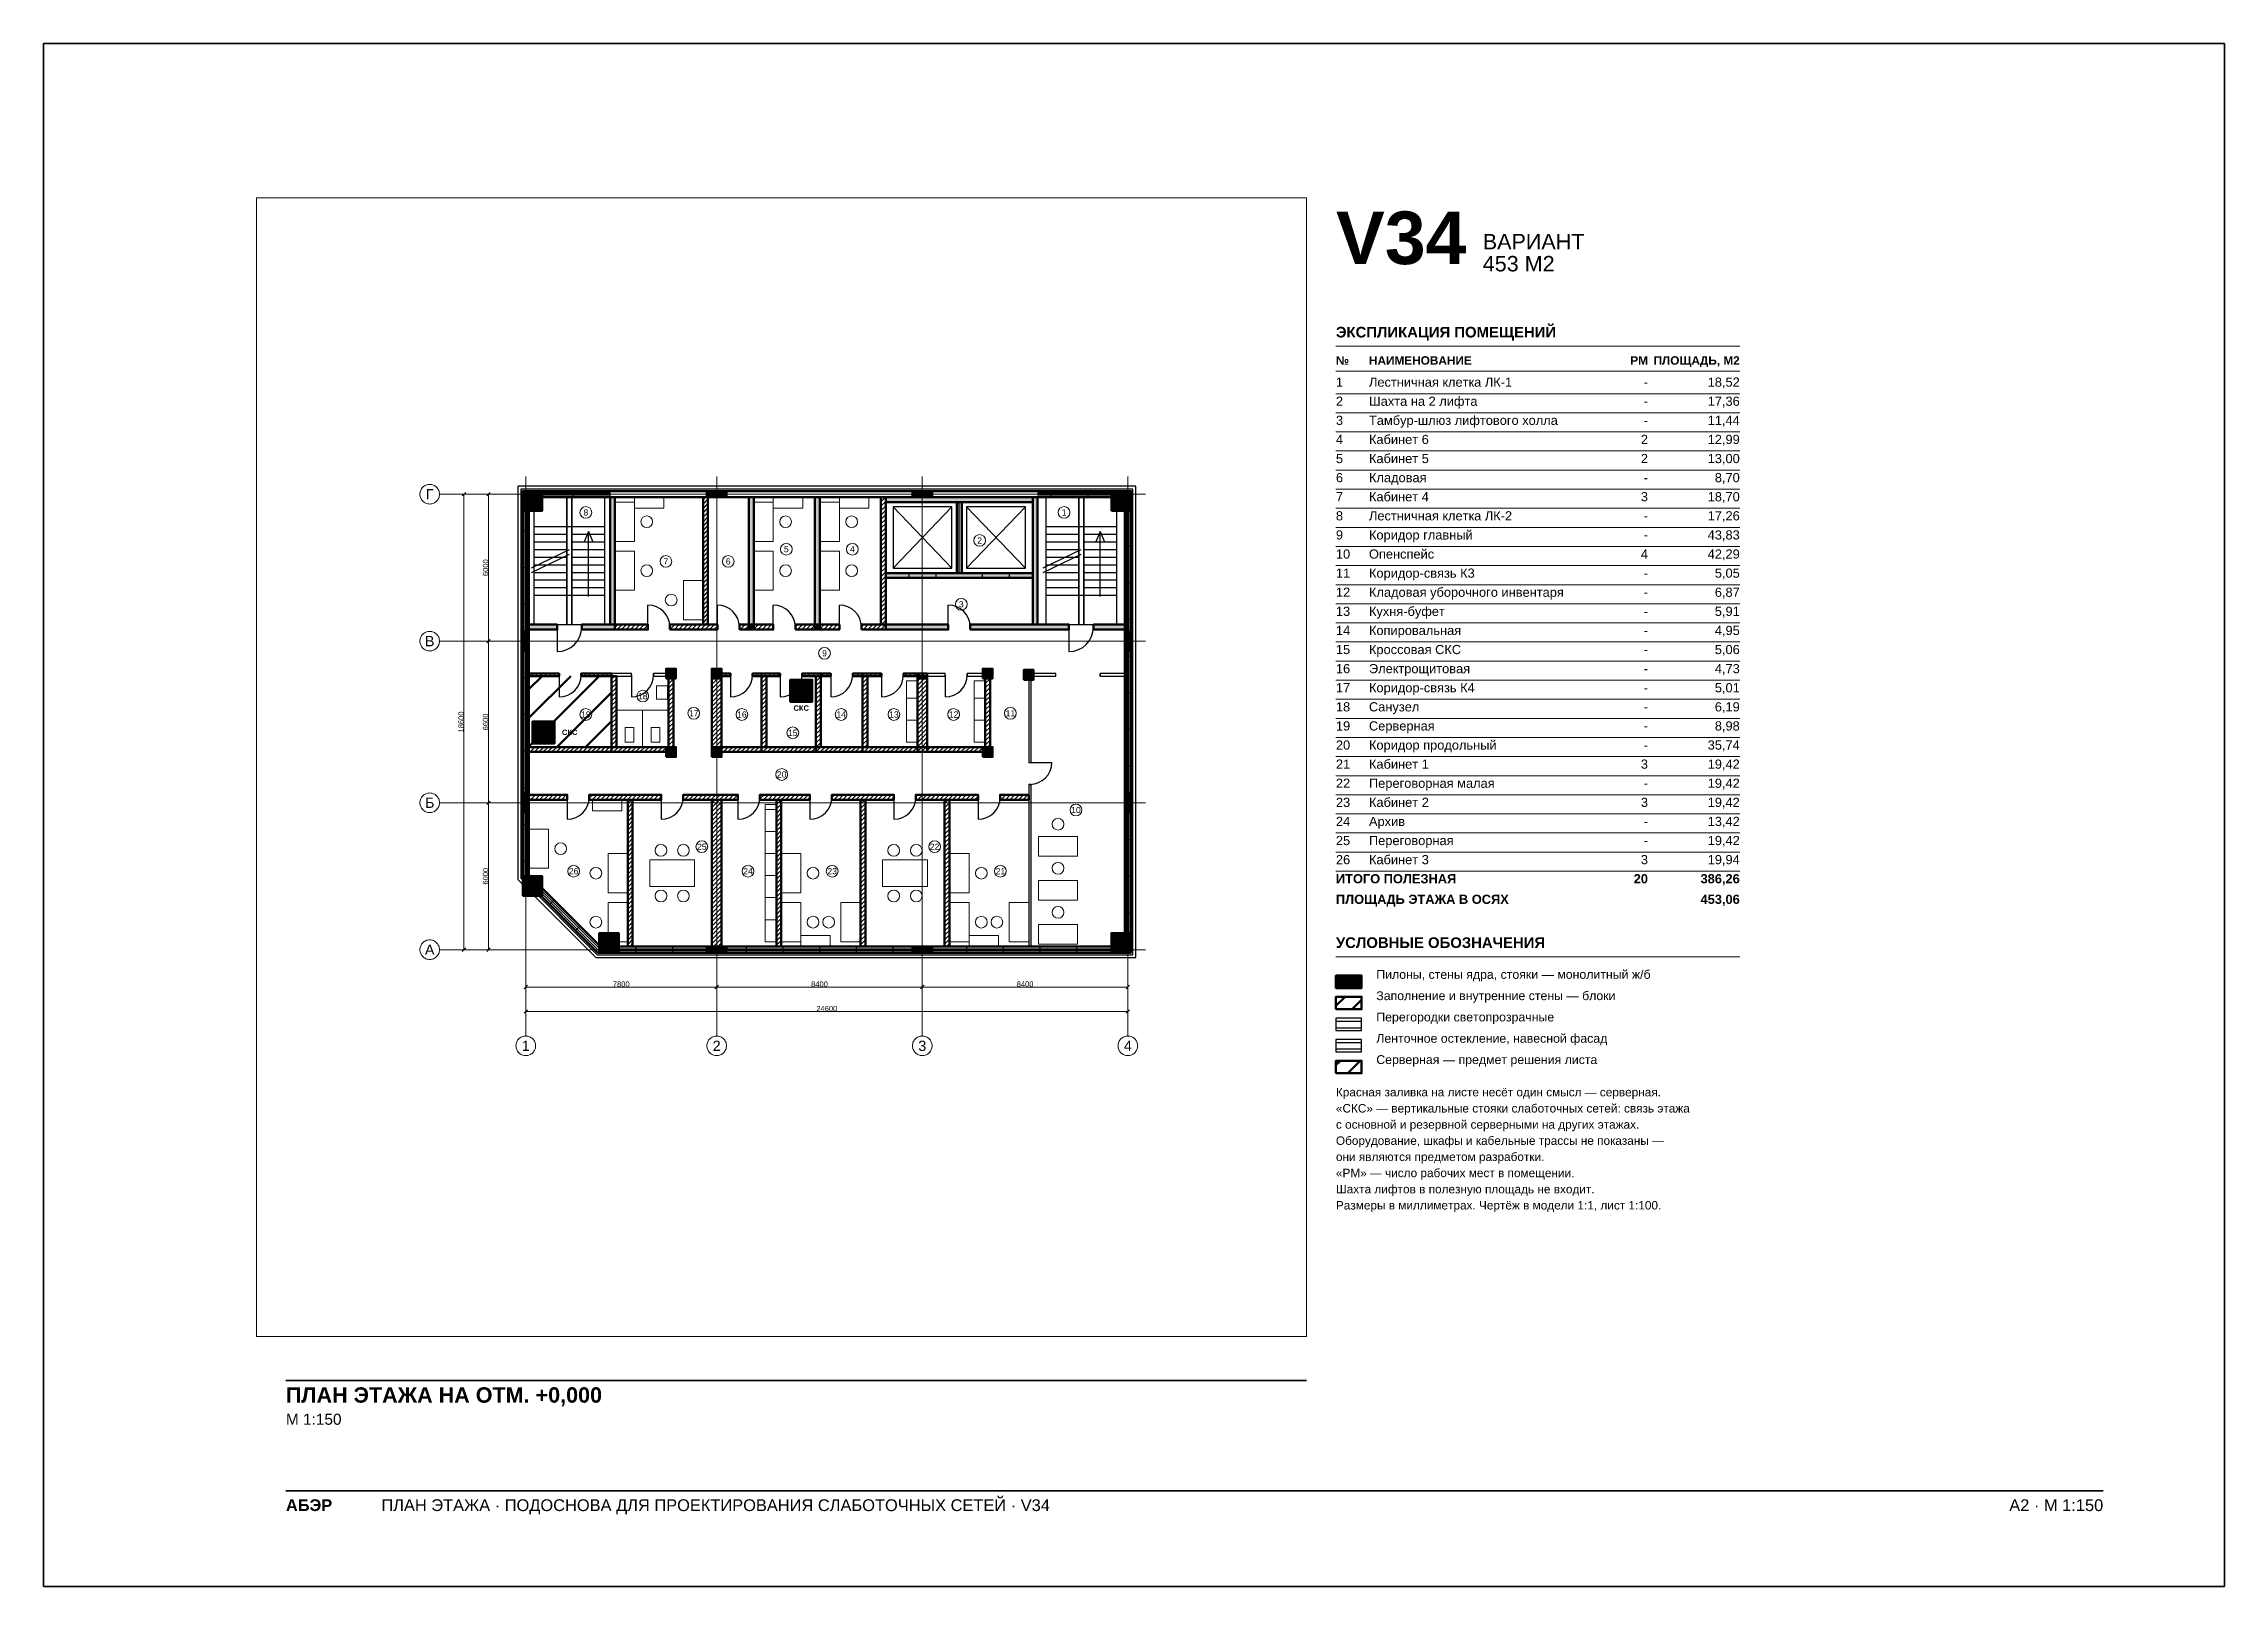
# Paper-space layout 'A2-1-100' of a CAD drawing. Header units: millimetres. Extents: x 0 to 594, y 0 to 420.
# The model-space entities are those that its viewports show. They can reach past a viewport. Long polylines and large blocks are cut down to what shows.
import ezdxf
from ezdxf.enums import TextEntityAlignment as Align

# ---------------------------------------------------------------- set-up
doc = ezdxf.new("R2010")
doc.units = ezdxf.units.MM
doc.linetypes.add('CENTER2', pattern=[2.541, 1.587, -0.318, 0.318, -0.318])
for name, color, linetype, lineweight in [('A-ANNO-LEGEND', 7, 'CONTINUOUS', 18), ('A-ANNO-NOTES', 8, 'CONTINUOUS', 13), ('A-ANNO-ROOM', 7, 'CONTINUOUS', 18), ('A-ANNO-TABLE', 7, 'CONTINUOUS', 18), ('A-DIMS', 8, 'CONTINUOUS', 13), ('A-DOOR', 3, 'CONTINUOUS', 25), ('A-ELEV', 7, 'CONTINUOUS', 25), ('A-FACADE-PANEL', 8, 'CONTINUOUS', 25), ('A-FURN', 8, 'CONTINUOUS', 18), ('A-GLAZ-RIBBON', 5, 'CONTINUOUS', 25), ('A-GRID', 8, 'CENTER2', 13), ('A-HATCH', 9, 'CONTINUOUS', 9), ('A-OUTLINE', 7, 'CONTINUOUS', 50), ('A-SANI', 8, 'CONTINUOUS', 18), ('A-STAIR', 7, 'CONTINUOUS', 25), ('A-TITLE', 7, 'CONTINUOUS', 35), ('A-VIEWPORT', 8, 'CONTINUOUS', 9), ('A-WALL-BLOCK', 9, 'CONTINUOUS', 50), ('A-WALL-GLASS', 4, 'CONTINUOUS', 25), ('A-WALL-RC', 7, 'CONTINUOUS', 50), ('E-SCS-RISER', 1, 'CONTINUOUS', 50), ('E-SERVER-ROOM', 1, 'CONTINUOUS', 50)]:
    doc.layers.add(name, color=color, linetype=linetype, lineweight=lineweight)
doc.styles.add('Arial', font='arial.ttf')
doc.styles.add('Arial-Bold', font='arialbd.ttf')
doc.styles.get("Standard").update_dxf_attribs({"font": 'arial.ttf'})

psp = doc.layouts.new('A2-1-100')

# ---------------------------------------------------------------- texts
at = {"layer": 'A-ANNO-LEGEND'}
for s, height, style, p in [('УСЛОВНЫЕ ОБОЗНАЧЕНИЯ', 2.9, 'Arial-Bold', (352, 173.8)), ('Пилоны, стены ядра, стояки — монолитный ж/б', 2.4, 'Arial', (363, 165.4)), ('Заполнение и внутренние стены — блоки', 2.4, 'Arial', (363, 159.6)), ('Перегородки светопрозрачные', 2.4, 'Arial', (363, 153.8)), ('Ленточное остекление, навесной фасад', 2.4, 'Arial', (363, 148)), ('Серверная — предмет решения листа', 2.4, 'Arial', (363, 142.2))]:
    psp.add_text(s, height=height, dxfattribs=dict(at, style=style)).set_placement(p)
at = {"layer": 'A-ANNO-NOTES', "style": 'Arial'}
for s, p in [('«СКС» — вертикальные стояки слаботочных сетей: связь этажа', (352, 129)), ('Красная заливка на листе несёт один смысл — серверная.', (352, 133.4)), ('с основной и резервной серверными на других этажах.', (352, 124.6)), ('Оборудование, шкафы и кабельные трассы не показаны —', (352, 120.2)), ('они являются предметом разработки.', (352, 115.8)), ('«РМ» — число рабочих мест в помещении.', (352, 111.4)), ('Шахта лифтов в полезную площадь не входит.', (352, 107)), ('Размеры в миллиметрах. Чертёж в модели 1:1, лист 1:100.', (352, 102.6))]:
    psp.add_text(s, height=2.3, dxfattribs=at).set_placement(p)
at = {"layer": 'A-ANNO-TABLE'}
for s, height, style, p in [('ЭКСПЛИКАЦИЯ ПОМЕЩЕНИЙ', 2.9, 'Arial-Bold', (352, 340)), ('№', 2.3, 'Arial-Bold', (352, 332.6)), ('НАИМЕНОВАНИЕ', 2.3, 'Arial-Bold', (361, 332.6)), ('1', 2.5, 'Arial', (352, 326.6)), ('Лестничная клетка ЛК-1', 2.5, 'Arial', (361, 326.6)), ('2', 2.5, 'Arial', (352, 321.4)), ('Шахта на 2 лифта', 2.5, 'Arial', (361, 321.4)), ('3', 2.5, 'Arial', (352, 316.2)), ('Тамбур-шлюз лифтового холла', 2.5, 'Arial', (361, 316.2)), ('4', 2.5, 'Arial', (352, 311)), ('Кабинет 6', 2.5, 'Arial', (361, 311)), ('5', 2.5, 'Arial', (352, 305.8)), ('6', 2.5, 'Arial', (352, 300.6)), ('Кабинет 5', 2.5, 'Arial', (361, 305.8)), ('Кладовая', 2.5, 'Arial', (361, 300.6)), ('7', 2.5, 'Arial', (352, 295.4)), ('Кабинет 4', 2.5, 'Arial', (361, 295.4)), ('8', 2.5, 'Arial', (352, 290.2)), ('Лестничная клетка ЛК-2', 2.5, 'Arial', (361, 290.2)), ('9', 2.5, 'Arial', (352, 285)), ('Коридор главный', 2.5, 'Arial', (361, 285)), ('10', 2.5, 'Arial', (352, 279.8)), ('Опенспейс', 2.5, 'Arial', (361, 279.8)), ('11', 2.5, 'Arial', (352, 274.6)), ('Коридор-связь К3', 2.5, 'Arial', (361, 274.6)), ('12', 2.5, 'Arial', (352, 269.4)), ('Кладовая уборочного инвентаря', 2.5, 'Arial', (361, 269.4)), ('13', 2.5, 'Arial', (352, 264.2)), ('14', 2.5, 'Arial', (352, 259)), ('Кухня-буфет', 2.5, 'Arial', (361, 264.2)), ('Копировальная', 2.5, 'Arial', (361, 259)), ('15', 2.5, 'Arial', (352, 253.8)), ('Кроссовая СКС', 2.5, 'Arial', (361, 253.8)), ('16', 2.5, 'Arial', (352, 248.6)), ('Электрощитовая', 2.5, 'Arial', (361, 248.6)), ('17', 2.5, 'Arial', (352, 243.4)), ('Коридор-связь К4', 2.5, 'Arial', (361, 243.4)), ('18', 2.5, 'Arial', (352, 238.2)), ('Санузел', 2.5, 'Arial', (361, 238.2)), ('19', 2.5, 'Arial', (352, 233)), ('Серверная', 2.5, 'Arial', (361, 233)), ('20', 2.5, 'Arial', (352, 227.8)), ('Коридор продольный', 2.5, 'Arial', (361, 227.8)), ('21', 2.5, 'Arial', (352, 222.6)), ('22', 2.5, 'Arial', (352, 217.4)), ('Переговорная малая', 2.5, 'Arial', (361, 217.4)), ('Кабинет 1', 2.5, 'Arial', (361, 222.6)), ('23', 2.5, 'Arial', (352, 212.2)), ('Кабинет 2', 2.5, 'Arial', (361, 212.2)), ('24', 2.5, 'Arial', (352, 207)), ('Архив', 2.5, 'Arial', (361, 207)), ('25', 2.5, 'Arial', (352, 201.8)), ('Переговорная', 2.5, 'Arial', (361, 201.8)), ('26', 2.5, 'Arial', (352, 196.6)), ('Кабинет 3', 2.5, 'Arial', (361, 196.6)), ('ИТОГО ПОЛЕЗНАЯ', 2.5, 'Arial-Bold', (352, 191.4)), ('ПЛОЩАДЬ ЭТАЖА В ОСЯХ', 2.5, 'Arial-Bold', (352, 185.8))]:
    psp.add_text(s, height=height, dxfattribs=dict(at, style=style)).set_placement(p)
for s, height, style, p in [('РМ', 2.3, 'Arial-Bold', (437, 332.6)), ('ПЛОЩАДЬ, М2', 2.3, 'Arial-Bold', (462, 332.6)), ('-', 2.5, 'Arial', (437, 326.6)), ('18,52', 2.5, 'Arial', (462, 326.6)), ('-', 2.5, 'Arial', (437, 321.4)), ('17,36', 2.5, 'Arial', (462, 321.4)), ('-', 2.5, 'Arial', (437, 316.2)), ('11,44', 2.5, 'Arial', (462, 316.2)), ('2', 2.5, 'Arial', (437, 311)), ('12,99', 2.5, 'Arial', (462, 311)), ('2', 2.5, 'Arial', (437, 305.8)), ('13,00', 2.5, 'Arial', (462, 305.8)), ('8,70', 2.5, 'Arial', (462, 300.6)), ('3', 2.5, 'Arial', (437, 295.4)), ('-', 2.5, 'Arial', (437, 300.6)), ('18,70', 2.5, 'Arial', (462, 295.4)), ('-', 2.5, 'Arial', (437, 290.2)), ('17,26', 2.5, 'Arial', (462, 290.2)), ('-', 2.5, 'Arial', (437, 285)), ('43,83', 2.5, 'Arial', (462, 285)), ('4', 2.5, 'Arial', (437, 279.8)), ('42,29', 2.5, 'Arial', (462, 279.8)), ('-', 2.5, 'Arial', (437, 274.6)), ('5,05', 2.5, 'Arial', (462, 274.6)), ('-', 2.5, 'Arial', (437, 269.4)), ('6,87', 2.5, 'Arial', (462, 269.4)), ('-', 2.5, 'Arial', (437, 264.2)), ('4,95', 2.5, 'Arial', (462, 259)), ('5,91', 2.5, 'Arial', (462, 264.2)), ('-', 2.5, 'Arial', (437, 259)), ('5,06', 2.5, 'Arial', (462, 253.8)), ('-', 2.5, 'Arial', (437, 253.8)), ('-', 2.5, 'Arial', (437, 248.6)), ('4,73', 2.5, 'Arial', (462, 248.6)), ('-', 2.5, 'Arial', (437, 243.4)), ('5,01', 2.5, 'Arial', (462, 243.4)), ('-', 2.5, 'Arial', (437, 238.2)), ('6,19', 2.5, 'Arial', (462, 238.2)), ('-', 2.5, 'Arial', (437, 233)), ('8,98', 2.5, 'Arial', (462, 233)), ('-', 2.5, 'Arial', (437, 227.8)), ('35,74', 2.5, 'Arial', (462, 227.8)), ('3', 2.5, 'Arial', (437, 222.6)), ('19,42', 2.5, 'Arial', (462, 222.6)), ('19,42', 2.5, 'Arial', (462, 217.4)), ('3', 2.5, 'Arial', (437, 212.2)), ('-', 2.5, 'Arial', (437, 217.4)), ('19,42', 2.5, 'Arial', (462, 212.2)), ('-', 2.5, 'Arial', (437, 207)), ('13,42', 2.5, 'Arial', (462, 207)), ('-', 2.5, 'Arial', (437, 201.8)), ('19,42', 2.5, 'Arial', (462, 201.8)), ('3', 2.5, 'Arial', (437, 196.6)), ('19,94', 2.5, 'Arial', (462, 196.6)), ('20', 2.5, 'Arial-Bold', (437, 191.4)), ('386,26', 2.5, 'Arial-Bold', (462, 191.4)), ('453,06', 2.5, 'Arial-Bold', (462, 185.8))]:
    psp.add_text(s, height=height, dxfattribs=dict(at, style=style)).set_placement(p, align=Align.RIGHT)
at = {"layer": 'A-TITLE'}
for s, height, style, p in [('V34', 14.3, 'Arial-Bold', (352, 360)), ('ВАРИАНТ', 4.2, 'Arial', (392, 364)), ('453 М2', 4.2, 'Arial', (392, 358)), ('ПЛАН ЭТАЖА НА ОТМ. +0,000', 4.2, 'Arial-Bold', (66, 50)), ('М 1:150', 3, 'Arial', (66, 44)), ('ПЛАН ЭТАЖА · ПОДОСНОВА ДЛЯ ПРОЕКТИРОВАНИЯ СЛАБОТОЧНЫХ СЕТЕЙ · V34', 3.2, 'Arial', (92, 20.5)), ('АБЭР', 3.2, 'Arial-Bold', (66, 20.5))]:
    psp.add_text(s, height=height, dxfattribs=dict(at, style=style)).set_placement(p)
at = {"layer": 'A-TITLE', "style": 'Arial'}
psp.add_text('A2 · М 1:150', height=3.2, dxfattribs=at).set_placement((561, 20.5), align=Align.RIGHT)

msp = doc.modelspace()

# ---------------------------------------------------------------- texts
at = {"layer": 'A-ANNO-ROOM'}
for s, p in [('8', (2455, 17855)), ('1', (21993, 17855)), ('5', (10644, 16355)), ('4', (13344, 16355)), ('2', (18543, 16712)), ('7', (5724, 15855)), ('6', (8271, 15855)), ('3', (17793, 14105)), ('9', (12205, 12105)), ('18', (4780, 10355)), ('19', (2455, 9605)), ('17', (6864, 9655)), ('16', (8830, 9605)), ('15', (10910, 8855)), ('14', (12884, 9605)), ('13', (15041, 9605)), ('12', (17480, 9605)), ('11', (19800, 9655)), ('20', (10455, 7155)), ('10', (22478, 5705)), ('25', (7193, 4205)), ('22', (16704, 4205)), ('26', (1955, 3205)), ('24', (9080, 3205)), ('23', (12517, 3205)), ('21', (19391, 3205))]:
    msp.add_text(s, height=250, dxfattribs=at).set_placement(p, align=Align.MIDDLE_CENTER)
at = {"layer": 'A-DIMS'}
for s, p in [('6000', (-1645, 15600)), ('18600', (-2645, 9300)), ('6600', (-1645, 9300)), ('6000', (-1645, 3000))]:
    msp.add_text(s, height=220, rotation=90, dxfattribs=at).set_placement(p, align=Align.MIDDLE_CENTER)
for s, p in [('7800', (3900, -1405)), ('8400', (12000, -1405)), ('8400', (20400, -1405)), ('24600', (12300, -2405))]:
    msp.add_text(s, height=220, dxfattribs=at).set_placement(p, align=Align.MIDDLE_CENTER)
at = {"layer": 'A-GRID'}
for s, p in [('Г', (-3925, 18600)), ('В', (-3925, 12600)), ('Б', (-3925, 6000)), ('А', (-3925, 0)), ('1', (0, -3925)), ('2', (7800, -3925)), ('3', (16200, -3925)), ('4', (24600, -3925))]:
    msp.add_text(s, height=420, dxfattribs=at).set_placement(p, align=Align.MIDDLE_CENTER)
at = {"layer": 'E-SCS-RISER', "style": 'Arial-Bold'}
for p in [(11254, 9865), (1795, 8875)]:
    msp.add_text('СКС', height=220, dxfattribs=at).set_placement(p, align=Align.MIDDLE_CENTER)

# ---------------------------------------------------------------- hatches: boundary and pattern name
at = {"layer": 'A-HATCH'}
h = msp.add_hatch(dxfattribs=at)
h.set_pattern_fill('ANSI31', scale=40)
h.paths.add_polyline_path([(7241, 13275), (7441, 13275), (7441, 18475), (7441, 18475), (7241, 18475), (7241, 18475)])
h = msp.add_hatch(dxfattribs=at)
h.set_pattern_fill('ANSI31', scale=40)
h.paths.add_polyline_path([(14513, 13275), (14713, 13275), (14713, 18475), (14713, 18475), (14513, 18475), (14513, 18475)])
h = msp.add_hatch(dxfattribs=at)
h.set_pattern_fill('ANSI31', scale=40)
h.paths.add_polyline_path([(3644, 13075), (4992, 13075), (4992, 13275), (3644, 13275)])
h = msp.add_hatch(dxfattribs=at)
h.set_pattern_fill('ANSI31', scale=40)
h.paths.add_polyline_path([(5892, 13075), (7828, 13075), (7828, 13275), (5892, 13275)])
h = msp.add_hatch(dxfattribs=at)
h.set_pattern_fill('ANSI31', scale=40)
h.paths.add_polyline_path([(8728, 13075), (9114, 13075), (9114, 13275), (8728, 13275)])
h = msp.add_hatch(dxfattribs=at)
h.set_pattern_fill('ANSI31', scale=40)
h.paths.add_polyline_path([(9314, 13075), (10114, 13075), (10114, 13275), (9314, 13275)])
h = msp.add_hatch(dxfattribs=at)
h.set_pattern_fill('ANSI31', scale=40)
h.paths.add_polyline_path([(11014, 13075), (11814, 13075), (11814, 13275), (11014, 13275)])
h = msp.add_hatch(dxfattribs=at)
h.set_pattern_fill('ANSI31', scale=40)
h.paths.add_polyline_path([(12014, 13075), (12814, 13075), (12814, 13275), (12014, 13275)])
h = msp.add_hatch(dxfattribs=at)
h.set_pattern_fill('ANSI31', scale=40)
h.paths.add_polyline_path([(13714, 13075), (14713, 13075), (14713, 13275), (13714, 13275)])
h = msp.add_hatch(dxfattribs=at)
h.set_pattern_fill('ANSI31', scale=40)
h.paths.add_polyline_path([(125, 11175), (125, 11175), (1362, 11175), (1362, 11275), (125, 11275), (125, 11275)])
h = msp.add_hatch(dxfattribs=at)
h.set_pattern_fill('ANSI31', scale=40)
h.paths.add_polyline_path([(2262, 11175), (3500, 11175), (3500, 11275), (2262, 11275)])
h = msp.add_hatch(dxfattribs=at)
h.set_pattern_fill('ANSI31', scale=40)
h.paths.add_polyline_path([(3500, 8275), (3700, 8275), (3700, 11175), (3500, 11175)])
h = msp.add_hatch(dxfattribs=at)
h.set_pattern_fill('ANSI31', scale=40)
h.paths.add_polyline_path([(5834, 8075), (6034, 8075), (6034, 11275), (5834, 11275)])
h = msp.add_hatch(dxfattribs=at)
h.set_pattern_fill('ANSI31', scale=40)
h.paths.add_polyline_path([(7600, 8075), (8000, 8075), (8000, 11275), (7600, 11275)])
h = msp.add_hatch(dxfattribs=at)
h.set_pattern_fill('ANSI31', scale=40)
h.paths.add_polyline_path([(8000, 11175), (8365, 11175), (8365, 11275), (8000, 11275)])
h = msp.add_hatch(dxfattribs=at)
h.set_pattern_fill('ANSI31', scale=40)
h.paths.add_polyline_path([(9265, 11175), (9630, 11175), (9630, 11275), (9265, 11275)])
h = msp.add_hatch(dxfattribs=at)
h.set_pattern_fill('ANSI31', scale=40)
h.paths.add_polyline_path([(9630, 11175), (10392, 11175), (10392, 11275), (9630, 11275)])
h = msp.add_hatch(dxfattribs=at)
h.set_pattern_fill('ANSI31', scale=40)
h.paths.add_polyline_path([(9630, 8275), (9830, 8275), (9830, 11175), (9630, 11175)])
h = msp.add_hatch(dxfattribs=at)
h.set_pattern_fill('ANSI31', scale=40)
h.paths.add_polyline_path([(11292, 11175), (12054, 11175), (12054, 11275), (11292, 11275)])
h = msp.add_hatch(dxfattribs=at)
h.set_pattern_fill('ANSI31', scale=40)
h.paths.add_polyline_path([(11854, 8275), (12054, 8275), (12054, 11175), (11854, 11175)])
h = msp.add_hatch(dxfattribs=at)
h.set_pattern_fill('ANSI31', scale=40)
h.paths.add_polyline_path([(12054, 11175), (12458, 11175), (12458, 11275), (12054, 11275)])
h = msp.add_hatch(dxfattribs=at)
h.set_pattern_fill('ANSI31', scale=40)
h.paths.add_polyline_path([(13358, 11175), (13761, 11175), (13761, 11275), (13358, 11275)])
h = msp.add_hatch(dxfattribs=at)
h.set_pattern_fill('ANSI31', scale=40)
h.paths.add_polyline_path([(13761, 11175), (14530, 11175), (14530, 11275), (13761, 11275)])
h = msp.add_hatch(dxfattribs=at)
h.set_pattern_fill('ANSI31', scale=40)
h.paths.add_polyline_path([(13761, 8275), (13961, 8275), (13961, 11175), (13761, 11175)])
h = msp.add_hatch(dxfattribs=at)
h.set_pattern_fill('ANSI31', scale=40)
h.paths.add_polyline_path([(15430, 11175), (16000, 11175), (16000, 11275), (15430, 11275)])
h = msp.add_hatch(dxfattribs=at)
h.set_pattern_fill('ANSI31', scale=40)
h.paths.add_polyline_path([(16000, 11075), (16400, 11075), (16400, 11275), (16000, 11275)])
h = msp.add_hatch(dxfattribs=at)
h.set_pattern_fill('ANSI31', scale=40)
h.paths.add_polyline_path([(16000, 8275), (16400, 8275), (16400, 11175), (16000, 11175)])
h = msp.add_hatch(dxfattribs=at)
h.set_pattern_fill('ANSI31', scale=40)
h.paths.add_polyline_path([(18770, 8075), (18970, 8075), (18970, 11275), (18770, 11275)])
h = msp.add_hatch(dxfattribs=at)
h.set_pattern_fill('ANSI31', scale=40)
h.paths.add_polyline_path([(20548, 11175), (20648, 11175), (20648, 11275), (20548, 11275)])
h = msp.add_hatch(dxfattribs=at)
h.set_pattern_fill('ANSI31', scale=40)
h.paths.add_polyline_path([(125, 8075), (125, 8075), (3500, 8075), (3500, 8275), (125, 8275), (125, 8275)])
h = msp.add_hatch(dxfattribs=at)
h.set_pattern_fill('ANSI31', scale=40)
h.paths.add_polyline_path([(3500, 8075), (5834, 8075), (5834, 8275), (3500, 8275)])
h = msp.add_hatch(dxfattribs=at)
h.set_pattern_fill('ANSI31', scale=40)
h.paths.add_polyline_path([(8000, 8075), (9630, 8075), (9630, 8275), (8000, 8275)])
h = msp.add_hatch(dxfattribs=at)
h.set_pattern_fill('ANSI31', scale=40)
h.paths.add_polyline_path([(9630, 8075), (11854, 8075), (11854, 8275), (9630, 8275)])
h = msp.add_hatch(dxfattribs=at)
h.set_pattern_fill('ANSI31', scale=40)
h.paths.add_polyline_path([(11854, 8075), (13761, 8075), (13761, 8275), (11854, 8275)])
h = msp.add_hatch(dxfattribs=at)
h.set_pattern_fill('ANSI31', scale=40)
h.paths.add_polyline_path([(13761, 8075), (16000, 8075), (16000, 8275), (13761, 8275)])
h = msp.add_hatch(dxfattribs=at)
h.set_pattern_fill('ANSI31', scale=40)
h.paths.add_polyline_path([(16000, 8075), (16400, 8075), (16400, 8275), (16000, 8275)])
h = msp.add_hatch(dxfattribs=at)
h.set_pattern_fill('ANSI31', scale=40)
h.paths.add_polyline_path([(16400, 8075), (18770, 8075), (18770, 8275), (16400, 8275)])
h = msp.add_hatch(dxfattribs=at)
h.set_pattern_fill('ANSI31', scale=40)
h.paths.add_polyline_path([(125, 6125), (125, 6125), (1694, 6125), (1694, 6325), (125, 6325), (125, 6325)])
h = msp.add_hatch(dxfattribs=at)
h.set_pattern_fill('ANSI31', scale=40)
h.paths.add_polyline_path([(2594, 6125), (5532, 6125), (5532, 6325), (2594, 6325)])
h = msp.add_hatch(dxfattribs=at)
h.set_pattern_fill('ANSI31', scale=40)
h.paths.add_polyline_path([(6432, 6125), (8668, 6125), (8668, 6325), (6432, 6325)])
h = msp.add_hatch(dxfattribs=at)
h.set_pattern_fill('ANSI31', scale=40)
h.paths.add_polyline_path([(9568, 6125), (11606, 6125), (11606, 6325), (9568, 6325)])
h = msp.add_hatch(dxfattribs=at)
h.set_pattern_fill('ANSI31', scale=40)
h.paths.add_polyline_path([(12506, 6125), (15042, 6125), (15042, 6325), (12506, 6325)])
h = msp.add_hatch(dxfattribs=at)
h.set_pattern_fill('ANSI31', scale=40)
h.paths.add_polyline_path([(15942, 6125), (18480, 6125), (18480, 6325), (15942, 6325)])
h = msp.add_hatch(dxfattribs=at)
h.set_pattern_fill('ANSI31', scale=40)
h.paths.add_polyline_path([(19380, 6125), (20548, 6125), (20548, 6325), (19380, 6325)])
h = msp.add_hatch(dxfattribs=at)
h.set_pattern_fill('ANSI31', scale=40)
h.paths.add_polyline_path([(4163, 125), (4363, 125), (4363, 125), (4363, 6125), (4163, 6125), (4163, 125)])
h = msp.add_hatch(dxfattribs=at)
h.set_pattern_fill('ANSI31', scale=40)
h.paths.add_polyline_path([(7600, 125), (8000, 125), (8000, 125), (8000, 6125), (7600, 6125), (7600, 125)])
h = msp.add_hatch(dxfattribs=at)
h.set_pattern_fill('ANSI31', scale=40)
h.paths.add_polyline_path([(10237, 125), (10437, 125), (10437, 125), (10437, 6125), (10237, 6125), (10237, 125)])
h = msp.add_hatch(dxfattribs=at)
h.set_pattern_fill('ANSI31', scale=40)
h.paths.add_polyline_path([(13674, 125), (13874, 125), (13874, 125), (13874, 6125), (13674, 6125), (13674, 125)])
h = msp.add_hatch(dxfattribs=at)
h.set_pattern_fill('ANSI31', scale=40)
h.paths.add_polyline_path([(17111, 125), (17311, 125), (17311, 125), (17311, 6125), (17111, 6125), (17111, 125)])
at = {"layer": 'A-WALL-RC'}
h = msp.add_hatch(color=7, dxfattribs=at)
h.dxf.hatch_style = 1
h.paths.add_polyline_path([(-125, 17925), (675, 17925), (675, 18725), (-125, 18725)])
h = msp.add_hatch(color=7, dxfattribs=at)
h.dxf.hatch_style = 1
h.paths.add_polyline_path([(7400, 18475), (8200, 18475), (8200, 18725), (7400, 18725)])
h = msp.add_hatch(color=7, dxfattribs=at)
h.dxf.hatch_style = 1
h.paths.add_polyline_path([(15800, 18475), (16600, 18475), (16600, 18725), (15800, 18725)])
h = msp.add_hatch(color=7, dxfattribs=at)
h.dxf.hatch_style = 1
h.paths.add_polyline_path([(23925, 17925), (24725, 17925), (24725, 18725), (23925, 18725)])
h = msp.add_hatch(color=7, dxfattribs=at)
h.dxf.hatch_style = 1
h.paths.add_polyline_path([(3444, 13275), (3644, 13275), (3644, 18475), (3644, 18475), (3444, 18475), (3444, 18475)])
h = msp.add_hatch(color=7, dxfattribs=at)
h.dxf.hatch_style = 1
h.paths.add_polyline_path([(9114, 13275), (9314, 13275), (9314, 18475), (9314, 18475), (9114, 18475), (9114, 18475)])
h = msp.add_hatch(color=7, dxfattribs=at)
h.dxf.hatch_style = 1
h.paths.add_polyline_path([(11814, 13275), (12014, 13275), (12014, 18475), (12014, 18475), (11814, 18475), (11814, 18475)])
h = msp.add_hatch(color=7, dxfattribs=at)
h.dxf.hatch_style = 1
h.paths.add_polyline_path([(14713, 18275), (20713, 18275), (20713, 18475), (20713, 18475), (14713, 18475), (14713, 18475)])
h = msp.add_hatch(color=7, dxfattribs=at)
h.dxf.hatch_style = 1
h.paths.add_polyline_path([(17613, 15382), (17813, 15382), (17813, 18275), (17613, 18275)])
h = msp.add_hatch(color=7, dxfattribs=at)
h.dxf.hatch_style = 1
h.paths.add_polyline_path([(20713, 13275), (20913, 13275), (20913, 18475), (20913, 18475), (20713, 18475), (20713, 18475)])
h = msp.add_hatch(color=7, dxfattribs=at)
h.dxf.hatch_style = 1
h.paths.add_polyline_path([(14713, 15182), (20713, 15182), (20713, 15382), (14713, 15382)])
h = msp.add_hatch(color=7, dxfattribs=at)
h.dxf.hatch_style = 1
h.paths.add_polyline_path([(-125, 12200), (125, 12200), (125, 13000), (-125, 13000)])
h = msp.add_hatch(color=7, dxfattribs=at)
h.dxf.hatch_style = 1
h.paths.add_polyline_path([(125, 13075), (125, 13075), (1284, 13075), (1284, 13275), (125, 13275), (125, 13275)])
h = msp.add_hatch(color=7, dxfattribs=at)
h.dxf.hatch_style = 1
h.paths.add_polyline_path([(2284, 13075), (3644, 13075), (3644, 13275), (2284, 13275)])
h = msp.add_hatch(color=7, dxfattribs=at)
h.dxf.hatch_style = 1
h.paths.add_polyline_path([(9114, 13075), (9314, 13075), (9314, 13275), (9114, 13275)])
h = msp.add_hatch(color=7, dxfattribs=at)
h.dxf.hatch_style = 1
h.paths.add_polyline_path([(11814, 13075), (12014, 13075), (12014, 13275), (11814, 13275)])
h = msp.add_hatch(color=7, dxfattribs=at)
h.dxf.hatch_style = 1
h.paths.add_polyline_path([(14713, 13075), (17263, 13075), (17263, 13275), (14713, 13275)])
h = msp.add_hatch(color=7, dxfattribs=at)
h.dxf.hatch_style = 1
h.paths.add_polyline_path([(18163, 13075), (22194, 13075), (22194, 13275), (18163, 13275)])
h = msp.add_hatch(color=7, dxfattribs=at)
h.dxf.hatch_style = 1
h.paths.add_polyline_path([(23194, 13075), (24475, 13075), (24475, 13075), (24475, 13275), (24475, 13275), (23194, 13275)])
h = msp.add_hatch(color=7, dxfattribs=at)
h.dxf.hatch_style = 1
h.paths.add_polyline_path([(24475, 12200), (24725, 12200), (24725, 13000), (24475, 13000)])
h = msp.add_hatch(color=7, dxfattribs=at)
h.dxf.hatch_style = 1
h.paths.add_polyline_path([(5734, 11075), (6134, 11075), (6134, 11475), (5734, 11475)])
h = msp.add_hatch(color=7, dxfattribs=at)
h.dxf.hatch_style = 1
h.paths.add_polyline_path([(7600, 11075), (8000, 11075), (8000, 11475), (7600, 11475)])
h = msp.add_hatch(color=7, dxfattribs=at)
h.dxf.hatch_style = 1
h.paths.add_polyline_path([(18670, 11075), (19070, 11075), (19070, 11475), (18670, 11475)])
h = msp.add_hatch(color=7, dxfattribs=at)
h.dxf.hatch_style = 1
h.paths.add_polyline_path([(20348, 11025), (20748, 11025), (20748, 11425), (20348, 11425)])
h = msp.add_hatch(color=7, dxfattribs=at)
h.dxf.hatch_style = 1
h.paths.add_polyline_path([(5734, 7875), (6134, 7875), (6134, 8275), (5734, 8275)])
h = msp.add_hatch(color=7, dxfattribs=at)
h.dxf.hatch_style = 1
h.paths.add_polyline_path([(7600, 7875), (8000, 7875), (8000, 8275), (7600, 8275)])
h = msp.add_hatch(color=7, dxfattribs=at)
h.dxf.hatch_style = 1
h.paths.add_polyline_path([(18670, 7875), (19070, 7875), (19070, 8275), (18670, 8275)])
h = msp.add_hatch(color=7, dxfattribs=at)
h.dxf.hatch_style = 1
h.paths.add_polyline_path([(-125, 5600), (125, 5600), (125, 6400), (-125, 6400)])
h = msp.add_hatch(color=7, dxfattribs=at)
h.dxf.hatch_style = 1
h.paths.add_polyline_path([(24475, 5600), (24725, 5600), (24725, 6400), (24475, 6400)])
h = msp.add_hatch(color=7, dxfattribs=at)
h.dxf.hatch_style = 1
h.paths.add_polyline_path([(-125, 2200), (675, 2200), (675, 3000), (-125, 3000)])
h = msp.add_hatch(color=7, dxfattribs=at)
h.dxf.hatch_style = 1
h.paths.add_polyline_path([(3000, -125), (3800, -125), (3800, 675), (3000, 675)])
h = msp.add_hatch(color=7, dxfattribs=at)
h.dxf.hatch_style = 1
h.paths.add_polyline_path([(7400, -125), (8200, -125), (8200, 125), (7400, 125)])
h = msp.add_hatch(color=7, dxfattribs=at)
h.dxf.hatch_style = 1
h.paths.add_polyline_path([(15800, -125), (16600, -125), (16600, 125), (15800, 125)])
h = msp.add_hatch(color=7, dxfattribs=at)
h.dxf.hatch_style = 1
h.paths.add_polyline_path([(23925, -125), (24725, -125), (24725, 675), (23925, 675)])
at = {"layer": 'E-SCS-RISER'}
h = msp.add_hatch(color=7, dxfattribs=at)
h.dxf.hatch_style = 1
h.paths.add_polyline_path([(10804, 10125), (11704, 10125), (11704, 11025), (10804, 11025)])
h = msp.add_hatch(color=7, dxfattribs=at)
h.dxf.hatch_style = 1
h.paths.add_polyline_path([(275, 8425), (1175, 8425), (1175, 9325), (275, 9325)])
at = {"layer": 'E-SERVER-ROOM'}
h = msp.add_hatch(dxfattribs=at)
h.set_pattern_fill('ANSI31', scale=260)
h.paths.add_polyline_path([(125, 8275), (3500, 8275), (3500, 11175), (125, 11175)])

# ---------------------------------------------------------------- linework, layer by layer
at = {"layer": 'A-ANNO-ROOM'}
for centre in [(2455, 17855), (21993, 17855), (18543, 16712), (5724, 15855), (8271, 15855), (10644, 16355), (13344, 16355), (17793, 14105), (12205, 12105), (2455, 9605), (4780, 10355), (6864, 9655), (8830, 9605), (12884, 9605), (15041, 9605), (17480, 9605), (19800, 9655), (10910, 8855), (10455, 7155), (22478, 5705), (7193, 4205), (16704, 4205), (1955, 3205), (9080, 3205), (12517, 3205), (19391, 3205)]:
    msp.add_circle(centre, 240, dxfattribs=at)
at = {"layer": 'A-DIMS'}
for p, q in [((-2596, 18529), (-2454, 18671)), ((-2525, 0), (-2525, 18600)), ((-1596, 18529), (-1454, 18671)), ((-1525, 12600), (-1525, 18600)), ((-1596, 12529), (-1454, 12671)), ((-1596, 12529), (-1454, 12671)), ((-1525, 6000), (-1525, 12600)), ((-1596, 5929), (-1454, 6071)), ((-1596, 5929), (-1454, 6071)), ((-1525, 0), (-1525, 6000)), ((-2596, -71), (-2454, 71)), ((-1596, -71), (-1454, 71)), ((-71, -1596), (71, -1454)), ((0, -1525), (7800, -1525)), ((7729, -1596), (7871, -1454)), ((7729, -1596), (7871, -1454)), ((7800, -1525), (16200, -1525)), ((16129, -1596), (16271, -1454)), ((16129, -1596), (16271, -1454)), ((16200, -1525), (24600, -1525)), ((24529, -1596), (24671, -1454)), ((-71, -2596), (71, -2454)), ((0, -2525), (24600, -2525)), ((24529, -2596), (24671, -2454))]:
    msp.add_line(p, q, dxfattribs=at)
at = {"layer": 'A-DOOR'}
for p, q in [((15663, 15182), (15663, 15382)), ((16763, 15182), (16763, 15382)), ((18663, 15182), (18663, 15382)), ((19763, 15182), (19763, 15382)), ((4992, 13175), (4992, 14075)), ((7828, 13175), (7828, 14075)), ((10114, 13175), (10114, 14075)), ((12814, 13175), (12814, 14075)), ((17263, 13175), (17263, 14075)), ((1284, 13075), (1284, 13275)), ((1284, 13175), (1284, 12175)), ((2284, 13075), (2284, 13275)), ((4992, 13075), (4992, 13275)), ((5892, 13075), (5892, 13275)), ((7828, 13075), (7828, 13275)), ((8728, 13075), (8728, 13275)), ((10114, 13075), (10114, 13275)), ((11014, 13075), (11014, 13275)), ((12814, 13075), (12814, 13275)), ((13714, 13075), (13714, 13275)), ((17263, 13075), (17263, 13275)), ((18163, 13075), (18163, 13275)), ((22194, 13075), (22194, 13275)), ((22194, 13175), (22194, 12175)), ((23194, 13075), (23194, 13275)), ((1362, 11175), (1362, 11275)), ((1362, 11225), (1362, 10325)), ((2262, 11175), (2262, 11275)), ((4317, 11175), (4317, 11275)), ((4317, 11225), (4317, 10325)), ((5217, 11175), (5217, 11275)), ((8365, 11175), (8365, 11275)), ((8365, 11225), (8365, 10325)), ((9265, 11175), (9265, 11275)), ((10392, 11175), (10392, 11275)), ((10392, 11225), (10392, 10325)), ((11292, 11175), (11292, 11275)), ((12458, 11175), (12458, 11275)), ((12458, 11225), (12458, 10325)), ((13358, 11175), (13358, 11275)), ((14530, 11175), (14530, 11275)), ((14530, 11225), (14530, 10325)), ((15430, 11175), (15430, 11275)), ((17135, 11175), (17135, 11275)), ((17135, 11225), (17135, 10325)), ((18035, 11175), (18035, 11275)), ((21662, 11175), (21662, 11275)), ((23462, 11175), (23462, 11275)), ((20548, 7650), (20648, 7650)), ((20598, 7650), (21498, 7650)), ((1694, 6125), (1694, 6325)), ((2594, 6125), (2594, 6325)), ((5532, 6125), (5532, 6325)), ((6432, 6125), (6432, 6325)), ((8668, 6125), (8668, 6325)), ((9568, 6125), (9568, 6325)), ((11606, 6125), (11606, 6325)), ((12506, 6125), (12506, 6325)), ((15042, 6125), (15042, 6325)), ((15942, 6125), (15942, 6325)), ((18480, 6125), (18480, 6325)), ((19380, 6125), (19380, 6325)), ((20548, 6750), (20648, 6750)), ((1694, 6225), (1694, 5325)), ((5532, 6225), (5532, 5325)), ((8668, 6225), (8668, 5325)), ((11606, 6225), (11606, 5325)), ((15042, 6225), (15042, 5325)), ((18480, 6225), (18480, 5325))]:
    msp.add_line(p, q, dxfattribs=at)
for centre, radius, start, end in [((4992, 13175), 900, 0, 90), ((7828, 13175), 900, 0, 90), ((10114, 13175), 900, 0, 90), ((12814, 13175), 900, 0, 90), ((17263, 13175), 900, 0, 90), ((1284, 13175), 1000, -90, 0), ((22194, 13175), 1000, -90, 0), ((1362, 11225), 900, -90, 0), ((4317, 11225), 900, -90, 0), ((8365, 11225), 900, -90, 0), ((10392, 11225), 900, -90, 0), ((12458, 11225), 900, -90, 0), ((14530, 11225), 900, -90, 0), ((17135, 11225), 900, -90, 0), ((20598, 7650), 900, -90, 0), ((1694, 6225), 900, -90, 0), ((5532, 6225), 900, -90, 0), ((8668, 6225), 900, -90, 0), ((11606, 6225), 900, -90, 0), ((15042, 6225), 900, -90, 0), ((18480, 6225), 900, -90, 0)]:
    msp.add_arc(centre, radius, start, end, dxfattribs=at)
at = {"layer": 'A-ELEV'}
for p, q in [((15013, 15578), (17413, 18078)), ((15013, 18078), (17413, 15578)), ((17713, 15382), (17713, 18275)), ((18013, 15578), (20413, 18078)), ((18013, 18078), (20413, 15578))]:
    msp.add_line(p, q, dxfattribs=at)
for points in [[(15013, 15578), (17413, 15578), (17413, 18078), (15013, 18078)], [(18013, 15578), (20413, 15578), (20413, 18078), (18013, 18078)]]:
    msp.add_lwpolyline(points, close=True, dxfattribs=at)
at = {"layer": 'A-FACADE-PANEL'}
for points in [[(24925, -325), (24925, 18925), (-325, 18925), (-325, 2865), (2865, -325)], [(24805, -205), (24805, 18805), (-205, 18805), (-205, 2915), (2915, -205)]]:
    msp.add_lwpolyline(points, close=True, dxfattribs=at)
at = {"layer": 'A-FURN'}
for p, q in [((15550, 10275), (16000, 10275)), ((18320, 10275), (18770, 10275)), ((15550, 9375), (16000, 9375)), ((18320, 9375), (18770, 9375)), ((9787, 5725), (10237, 5725)), ((9787, 4825), (10237, 4825)), ((9787, 3925), (10237, 3925)), ((9787, 3025), (10237, 3025)), ((9787, 2125), (10237, 2125)), ((9787, 1225), (10237, 1225))]:
    msp.add_line(p, q, dxfattribs=at)
for points in [[(3644, 16675), (4444, 16675), (4444, 18275), (3644, 18275)], [(4444, 18025), (5644, 18025), (5644, 18475), (4444, 18475)], [(9314, 16675), (10114, 16675), (10114, 18275), (9314, 18275)], [(10114, 18025), (11314, 18025), (11314, 18475), (10114, 18475)], [(12014, 16675), (12814, 16675), (12814, 18275), (12014, 18275)], [(12814, 18025), (14014, 18025), (14014, 18475), (12814, 18475)], [(3644, 14675), (4444, 14675), (4444, 16275), (3644, 16275)], [(9314, 14675), (10114, 14675), (10114, 16275), (9314, 16275)], [(12014, 14675), (12814, 14675), (12814, 16275), (12014, 16275)], [(6441, 13475), (7241, 13475), (7241, 15075), (6441, 15075)], [(15550, 8475), (16000, 8475), (16000, 10975), (15550, 10975)], [(18320, 8475), (18770, 8475), (18770, 10975), (18320, 10975)], [(2725, 5675), (3925, 5675), (3925, 6125), (2725, 6125)], [(9787, 325), (10237, 325), (10237, 5925), (9787, 5925)], [(125, 3325), (925, 3325), (925, 4925), (125, 4925)], [(20948, 3825), (22548, 3825), (22548, 4625), (20948, 4625)], [(3363, 2325), (4163, 2325), (4163, 3925), (3363, 3925)], [(5063, 2575), (6900, 2575), (6900, 3675), (5063, 3675)], [(10437, 2325), (11237, 2325), (11237, 3925), (10437, 3925)], [(14574, 2575), (16411, 2575), (16411, 3675), (14574, 3675)], [(17311, 2325), (18111, 2325), (18111, 3925), (17311, 3925)], [(20948, 2025), (22548, 2025), (22548, 2825), (20948, 2825)], [(3363, 325), (4163, 325), (4163, 1925), (3363, 1925)], [(10437, 325), (11237, 325), (11237, 1925), (10437, 1925)], [(12874, 325), (13674, 325), (13674, 1925), (12874, 1925)], [(17311, 325), (18111, 325), (18111, 1925), (17311, 1925)], [(19748, 325), (20548, 325), (20548, 1925), (19748, 1925)], [(20948, 225), (22548, 225), (22548, 1025), (20948, 1025)], [(11237, 125), (12437, 125), (12437, 575), (11237, 575)], [(18111, 125), (19311, 125), (19311, 575), (18111, 575)]]:
    msp.add_lwpolyline(points, close=True, dxfattribs=at)
for centre in [(4944, 17475), (10614, 17475), (13314, 17475), (4944, 15475), (10614, 15475), (13314, 15475), (5941, 14275), (21748, 5125), (1425, 4125), (5522, 4055), (6441, 4055), (15033, 4055), (15952, 4055), (21748, 3325), (2863, 3125), (11737, 3125), (18611, 3125), (5522, 2195), (6441, 2195), (15033, 2195), (15952, 2195), (2863, 1125), (11737, 1125), (12374, 1125), (18611, 1125), (19248, 1125), (21748, 1525)]:
    msp.add_circle(centre, 240, dxfattribs=at)
at = {"layer": 'A-GLAZ-RIBBON'}
for p, q in [((444, 18475), (444, 18725)), ((1944, 18475), (1944, 18725)), ((3444, 18475), (3444, 18725)), ((21475, 18475), (21475, 18725)), ((22975, 18475), (22975, 18725)), ((24475, 18475), (24475, 18725)), ((125, 18600), (-125, 18600)), ((-40, 18600), (-40, 3000)), ((40, 18600), (40, 3000)), ((3444, 18640), (125, 18640)), ((3444, 18560), (125, 18560)), ((24475, 18640), (20913, 18640)), ((24475, 18560), (20913, 18560)), ((24475, 18000), (24725, 18000)), ((24560, 0), (24560, 18600)), ((24640, 0), (24640, 18600)), ((125, 17100), (-125, 17100)), ((24475, 16500), (24725, 16500)), ((125, 15600), (-125, 15600)), ((24475, 15000), (24725, 15000)), ((125, 14100), (-125, 14100)), ((24475, 13500), (24725, 13500)), ((125, 12600), (-125, 12600)), ((24475, 12000), (24725, 12000)), ((125, 11100), (-125, 11100)), ((24475, 10500), (24725, 10500)), ((125, 9600), (-125, 9600)), ((24475, 9000), (24725, 9000)), ((125, 8100), (-125, 8100)), ((24475, 7500), (24725, 7500)), ((125, 6600), (-125, 6600)), ((24475, 6000), (24725, 6000)), ((125, 5100), (-125, 5100)), ((24475, 4500), (24725, 4500)), ((125, 3600), (-125, 3600)), ((88, 3088), (-88, 2912)), ((-28, 2972), (2972, -28)), ((28, 3028), (3028, 28)), ((24475, 3000), (24725, 3000)), ((1149, 2028), (972, 1851)), ((2210, 967), (2033, 790)), ((24475, 1500), (24725, 1500)), ((3000, 125), (3000, -125)), ((3000, 40), (24600, 40)), ((4500, 125), (4500, -125)), ((6000, 125), (6000, -125)), ((7500, 125), (7500, -125)), ((9000, 125), (9000, -125)), ((10500, 125), (10500, -125)), ((12000, 125), (12000, -125)), ((13500, 125), (13500, -125)), ((15000, 125), (15000, -125)), ((16500, 125), (16500, -125)), ((18000, 125), (18000, -125)), ((19500, 125), (19500, -125)), ((21000, 125), (21000, -125)), ((22500, 125), (22500, -125)), ((24000, 125), (24000, -125)), ((24475, 0), (24725, 0)), ((3000, -40), (24600, -40))]:
    msp.add_line(p, q, dxfattribs=at)
at = {"layer": 'A-GRID'}
for p, q in [((0, -3525), (0, 19325)), ((7800, -3525), (7800, 19325)), ((16200, -3525), (16200, 19325)), ((24600, -3525), (24600, 19325)), ((-3525, 18600), (25325, 18600)), ((-3525, 12600), (25325, 12600)), ((-3525, 6000), (25325, 6000)), ((-3525, 0), (25325, 0))]:
    msp.add_line(p, q, dxfattribs=at)
for centre in [(-3925, 18600), (-3925, 12600), (-3925, 6000), (-3925, 0), (0, -3925), (7800, -3925), (16200, -3925), (24600, -3925)]:
    msp.add_circle(centre, 400, dxfattribs=at)
at = {"layer": 'A-OUTLINE'}
for points in [[(24725, -125), (24725, 18725), (-125, 18725), (-125, 2948), (2948, -125)], [(24475, 125), (24475, 18475), (125, 18475), (125, 3052), (3052, 125)]]:
    msp.add_lwpolyline(points, close=True, dxfattribs=at)
at = {"layer": 'A-SANI'}
for points in [[(5334, 10225), (5794, 10225), (5794, 10775), (5334, 10775)], [(3700, 8275), (4767, 8275), (4767, 9775), (3700, 9775)], [(4054, 8475), (4414, 8475), (4414, 9075), (4054, 9075)], [(4767, 8275), (5834, 8275), (5834, 9775), (4767, 9775)], [(5120, 8475), (5480, 8475), (5480, 9075), (5120, 9075)]]:
    msp.add_lwpolyline(points, close=True, dxfattribs=at)
at = {"layer": 'A-STAIR'}
for p, q in [((334, 17275), (1684, 17275)), ((334, 17275), (3234, 17275)), ((334, 16964), (1684, 16964)), ((1884, 17275), (3234, 17275)), ((1884, 16964), (3234, 16964)), ((2560, 17075), (2380, 16655)), ((2560, 14425), (2560, 17075)), ((2560, 17075), (2740, 16655)), ((21244, 17275), (22594, 17275)), ((21244, 17275), (24144, 17275)), ((21244, 16964), (22594, 16964)), ((22794, 17275), (24144, 17275)), ((22794, 16964), (24144, 16964)), ((23469, 17075), (23289, 16655)), ((23469, 14425), (23469, 17075)), ((23469, 17075), (23649, 16655)), ((234, 15595), (1784, 16342)), ((234, 15408), (1784, 16155)), ((334, 16653), (1684, 16653)), ((334, 16342), (1684, 16342)), ((1884, 16653), (3234, 16653)), ((1884, 16342), (3234, 16342)), ((21144, 15595), (22694, 16342)), ((21144, 15408), (22694, 16155)), ((21244, 16653), (22594, 16653)), ((21244, 16342), (22594, 16342)), ((22794, 16653), (24144, 16653)), ((22794, 16342), (24144, 16342)), ((334, 16031), (1684, 16031)), ((334, 15719), (1684, 15719)), ((334, 15408), (1684, 15408)), ((1884, 16031), (3234, 16031)), ((1884, 15719), (3234, 15719)), ((1884, 15408), (3234, 15408)), ((21244, 16031), (22594, 16031)), ((21244, 15719), (22594, 15719)), ((21244, 15408), (22594, 15408)), ((22794, 16031), (24144, 16031)), ((22794, 15719), (24144, 15719)), ((22794, 15408), (24144, 15408)), ((334, 15097), (1684, 15097)), ((334, 14786), (1684, 14786)), ((334, 14475), (3234, 14475)), ((1884, 15097), (3234, 15097)), ((1884, 14786), (3234, 14786)), ((21244, 15097), (22594, 15097)), ((21244, 14786), (22594, 14786)), ((21244, 14475), (24144, 14475)), ((22794, 15097), (24144, 15097)), ((22794, 14786), (24144, 14786))]:
    msp.add_line(p, q, dxfattribs=at)
for points in [[(334, 13275), (1684, 13275), (1684, 18475), (334, 18475)], [(1684, 13275), (1884, 13275), (1884, 18475), (1684, 18475)], [(1884, 13275), (3234, 13275), (3234, 18475), (1884, 18475)], [(21244, 13275), (22594, 13275), (22594, 18475), (21244, 18475)], [(22594, 13275), (22794, 13275), (22794, 18475), (22594, 18475)], [(22794, 13275), (24144, 13275), (24144, 18475), (22794, 18475)]]:
    msp.add_lwpolyline(points, close=True, dxfattribs=at)
at = {"layer": 'A-WALL-BLOCK'}
for points in [[(7241, 13275), (7441, 13275), (7441, 18475), (7441, 18475), (7241, 18475), (7241, 18475)], [(14513, 13275), (14713, 13275), (14713, 18475), (14713, 18475), (14513, 18475), (14513, 18475)], [(3644, 13075), (4992, 13075), (4992, 13275), (3644, 13275)], [(5892, 13075), (7828, 13075), (7828, 13275), (5892, 13275)], [(8728, 13075), (9114, 13075), (9114, 13275), (8728, 13275)], [(9314, 13075), (10114, 13075), (10114, 13275), (9314, 13275)], [(11014, 13075), (11814, 13075), (11814, 13275), (11014, 13275)], [(12014, 13075), (12814, 13075), (12814, 13275), (12014, 13275)], [(13714, 13075), (14713, 13075), (14713, 13275), (13714, 13275)], [(125, 11175), (125, 11175), (1362, 11175), (1362, 11275), (125, 11275), (125, 11275)], [(2262, 11175), (3500, 11175), (3500, 11275), (2262, 11275)], [(3500, 8275), (3700, 8275), (3700, 11175), (3500, 11175)], [(5834, 8075), (6034, 8075), (6034, 11275), (5834, 11275)], [(7600, 8075), (8000, 8075), (8000, 11275), (7600, 11275)], [(8000, 11175), (8365, 11175), (8365, 11275), (8000, 11275)], [(9265, 11175), (9630, 11175), (9630, 11275), (9265, 11275)], [(9630, 11175), (10392, 11175), (10392, 11275), (9630, 11275)], [(9630, 8275), (9830, 8275), (9830, 11175), (9630, 11175)], [(11292, 11175), (12054, 11175), (12054, 11275), (11292, 11275)], [(11854, 8275), (12054, 8275), (12054, 11175), (11854, 11175)], [(12054, 11175), (12458, 11175), (12458, 11275), (12054, 11275)], [(13358, 11175), (13761, 11175), (13761, 11275), (13358, 11275)], [(13761, 11175), (14530, 11175), (14530, 11275), (13761, 11275)], [(13761, 8275), (13961, 8275), (13961, 11175), (13761, 11175)], [(15430, 11175), (16000, 11175), (16000, 11275), (15430, 11275)], [(16000, 11075), (16400, 11075), (16400, 11275), (16000, 11275)], [(16000, 8275), (16400, 8275), (16400, 11175), (16000, 11175)], [(18770, 8075), (18970, 8075), (18970, 11275), (18770, 11275)], [(20548, 11175), (20648, 11175), (20648, 11275), (20548, 11275)], [(125, 8075), (125, 8075), (3500, 8075), (3500, 8275), (125, 8275), (125, 8275)], [(3500, 8075), (5834, 8075), (5834, 8275), (3500, 8275)], [(8000, 8075), (9630, 8075), (9630, 8275), (8000, 8275)], [(9630, 8075), (11854, 8075), (11854, 8275), (9630, 8275)], [(11854, 8075), (13761, 8075), (13761, 8275), (11854, 8275)], [(13761, 8075), (16000, 8075), (16000, 8275), (13761, 8275)], [(16000, 8075), (16400, 8075), (16400, 8275), (16000, 8275)], [(16400, 8075), (18770, 8075), (18770, 8275), (16400, 8275)], [(125, 6125), (125, 6125), (1694, 6125), (1694, 6325), (125, 6325), (125, 6325)], [(2594, 6125), (5532, 6125), (5532, 6325), (2594, 6325)], [(6432, 6125), (8668, 6125), (8668, 6325), (6432, 6325)], [(9568, 6125), (11606, 6125), (11606, 6325), (9568, 6325)], [(12506, 6125), (15042, 6125), (15042, 6325), (12506, 6325)], [(15942, 6125), (18480, 6125), (18480, 6325), (15942, 6325)], [(19380, 6125), (20548, 6125), (20548, 6325), (19380, 6325)], [(4163, 125), (4363, 125), (4363, 125), (4363, 6125), (4163, 6125), (4163, 125)], [(7600, 125), (8000, 125), (8000, 125), (8000, 6125), (7600, 6125), (7600, 125)], [(10237, 125), (10437, 125), (10437, 125), (10437, 6125), (10237, 6125), (10237, 125)], [(13674, 125), (13874, 125), (13874, 125), (13874, 6125), (13674, 6125), (13674, 125)], [(17111, 125), (17311, 125), (17311, 125), (17311, 6125), (17111, 6125), (17111, 125)]]:
    msp.add_lwpolyline(points, close=True, dxfattribs=at)
at = {"layer": 'A-WALL-GLASS'}
for points in [[(3500, 11175), (4317, 11175), (4317, 11275), (3500, 11275)], [(5217, 11175), (5834, 11175), (5834, 11275), (5217, 11275)], [(16400, 11175), (17135, 11175), (17135, 11275), (16400, 11275)], [(18035, 11175), (18770, 11175), (18770, 11275), (18035, 11275)], [(20548, 7650), (20648, 7650), (20648, 11175), (20548, 11175)], [(20648, 11175), (21662, 11175), (21662, 11275), (20648, 11275)], [(23462, 11175), (24475, 11175), (24475, 11175), (24475, 11275), (24475, 11275), (23462, 11275)], [(20548, 125), (20648, 125), (20648, 125), (20648, 6750), (20548, 6750), (20548, 125)]]:
    msp.add_lwpolyline(points, close=True, dxfattribs=at)
at = {"layer": 'A-WALL-RC'}
for points in [[(-125, 17925), (675, 17925), (675, 18725), (-125, 18725)], [(7400, 18475), (8200, 18475), (8200, 18725), (7400, 18725)], [(15800, 18475), (16600, 18475), (16600, 18725), (15800, 18725)], [(23925, 17925), (24725, 17925), (24725, 18725), (23925, 18725)], [(3444, 13275), (3644, 13275), (3644, 18475), (3644, 18475), (3444, 18475), (3444, 18475)], [(9114, 13275), (9314, 13275), (9314, 18475), (9314, 18475), (9114, 18475), (9114, 18475)], [(11814, 13275), (12014, 13275), (12014, 18475), (12014, 18475), (11814, 18475), (11814, 18475)], [(14713, 18275), (20713, 18275), (20713, 18475), (20713, 18475), (14713, 18475), (14713, 18475)], [(17613, 15382), (17813, 15382), (17813, 18275), (17613, 18275)], [(20713, 13275), (20913, 13275), (20913, 18475), (20913, 18475), (20713, 18475), (20713, 18475)], [(14713, 15182), (20713, 15182), (20713, 15382), (14713, 15382)], [(-125, 12200), (125, 12200), (125, 13000), (-125, 13000)], [(125, 13075), (125, 13075), (1284, 13075), (1284, 13275), (125, 13275), (125, 13275)], [(2284, 13075), (3644, 13075), (3644, 13275), (2284, 13275)], [(9114, 13075), (9314, 13075), (9314, 13275), (9114, 13275)], [(11814, 13075), (12014, 13075), (12014, 13275), (11814, 13275)], [(14713, 13075), (17263, 13075), (17263, 13275), (14713, 13275)], [(18163, 13075), (22194, 13075), (22194, 13275), (18163, 13275)], [(23194, 13075), (24475, 13075), (24475, 13075), (24475, 13275), (24475, 13275), (23194, 13275)], [(24475, 12200), (24725, 12200), (24725, 13000), (24475, 13000)], [(5734, 11075), (6134, 11075), (6134, 11475), (5734, 11475)], [(7600, 11075), (8000, 11075), (8000, 11475), (7600, 11475)], [(18670, 11075), (19070, 11075), (19070, 11475), (18670, 11475)], [(20348, 11025), (20748, 11025), (20748, 11425), (20348, 11425)], [(5734, 7875), (6134, 7875), (6134, 8275), (5734, 8275)], [(7600, 7875), (8000, 7875), (8000, 8275), (7600, 8275)], [(18670, 7875), (19070, 7875), (19070, 8275), (18670, 8275)], [(-125, 5600), (125, 5600), (125, 6400), (-125, 6400)], [(24475, 5600), (24725, 5600), (24725, 6400), (24475, 6400)], [(-125, 2200), (675, 2200), (675, 3000), (-125, 3000)], [(3000, -125), (3800, -125), (3800, 675), (3000, 675)], [(7400, -125), (8200, -125), (8200, 125), (7400, 125)], [(15800, -125), (16600, -125), (16600, 125), (15800, 125)], [(23925, -125), (24725, -125), (24725, 675), (23925, 675)]]:
    msp.add_lwpolyline(points, close=True, dxfattribs=at)
at = {"layer": 'E-SCS-RISER'}
for points in [[(10804, 10125), (11704, 10125), (11704, 11025), (10804, 11025)], [(275, 8425), (1175, 8425), (1175, 9325), (275, 9325)]]:
    msp.add_lwpolyline(points, close=True, dxfattribs=at)

msp.set_redraw_order([(e.dxf.handle, doc.entitydb.next_handle()) for e in msp.query("TEXT MTEXT ATTDEF DIMENSION ARC_DIMENSION")])  # texts and dimensions are drawn at this point

# ---------------------------------------------------------------- hatches: boundary and pattern name
at = {"layer": 'A-WALL-BLOCK'}
h = psp.add_hatch(dxfattribs=at)
h.set_pattern_fill('ANSI31', scale=1.2)
h.paths.add_polyline_path([(352, 157.1), (359, 157.1), (359, 160.5), (352, 160.5)])
at = {"layer": 'A-WALL-RC'}
h = psp.add_hatch(color=7, dxfattribs=at)
h.dxf.hatch_style = 1
h.paths.add_polyline_path([(352, 162.9), (359, 162.9), (359, 166.3), (352, 166.3)])
at = {"layer": 'E-SERVER-ROOM'}
h = psp.add_hatch(dxfattribs=at)
h.set_pattern_fill('ANSI31', scale=1.2)
h.paths.add_polyline_path([(352, 139.7), (359, 139.7), (359, 143.1), (352, 143.1)])

# ---------------------------------------------------------------- linework, layer by layer
at = {"layer": 'A-ANNO-LEGEND'}
psp.add_line((352, 171.4), (462, 171.4), dxfattribs=at)
at = {"layer": 'A-ANNO-NOTES'}
for p, q in [((352, 324.7), (462, 324.7)), ((352, 319.5), (462, 319.5)), ((352, 314.3), (462, 314.3)), ((352, 309.1), (462, 309.1)), ((352, 303.9), (462, 303.9)), ((352, 298.7), (462, 298.7)), ((352, 293.5), (462, 293.5)), ((352, 288.3), (462, 288.3)), ((352, 283.1), (462, 283.1)), ((352, 277.9), (462, 277.9)), ((352, 272.7), (462, 272.7)), ((352, 267.5), (462, 267.5)), ((352, 262.3), (462, 262.3)), ((352, 257.1), (462, 257.1)), ((352, 251.9), (462, 251.9)), ((352, 246.7), (462, 246.7)), ((352, 241.5), (462, 241.5)), ((352, 236.3), (462, 236.3)), ((352, 231.1), (462, 231.1)), ((352, 225.9), (462, 225.9)), ((352, 220.7), (462, 220.7)), ((352, 215.5), (462, 215.5)), ((352, 210.3), (462, 210.3)), ((352, 205.1), (462, 205.1)), ((352, 199.9), (462, 199.9)), ((352, 194.7), (462, 194.7))]:
    psp.add_line(p, q, dxfattribs=at)
at = {"layer": 'A-ANNO-TABLE'}
for p, q in [((352, 337.6), (462, 337.6)), ((352, 330.8), (462, 330.8)), ((352, 194.7), (462, 194.7))]:
    psp.add_line(p, q, dxfattribs=at)
at = {"layer": 'A-GLAZ-RIBBON'}
for p, q in [((352, 148.1), (359, 148.1)), ((352, 146.3), (359, 146.3))]:
    psp.add_line(p, q, dxfattribs=at)
psp.add_lwpolyline([(352, 145.5), (359, 145.5), (359, 148.9), (352, 148.9)], close=True, dxfattribs=at)
at = {"layer": 'A-TITLE'}
for p, q in [((66, 56), (344, 56)), ((66, 26), (561, 26))]:
    psp.add_line(p, q, dxfattribs=at)
psp.add_lwpolyline([(0, 0), (594, 0), (594, 420), (0, 420)], close=True, dxfattribs=at)
at = {"layer": 'A-WALL-BLOCK'}
psp.add_lwpolyline([(352, 157.1), (359, 157.1), (359, 160.5), (352, 160.5)], close=True, dxfattribs=at)
at = {"layer": 'A-WALL-GLASS'}
for p, q in [((352, 153.9), (359, 153.9)), ((352, 152.1), (359, 152.1))]:
    psp.add_line(p, q, dxfattribs=at)
psp.add_lwpolyline([(352, 151.3), (359, 151.3), (359, 154.7), (352, 154.7)], close=True, dxfattribs=at)
at = {"layer": 'A-WALL-RC'}
psp.add_lwpolyline([(352, 162.9), (359, 162.9), (359, 166.3), (352, 166.3)], close=True, dxfattribs=at)
at = {"layer": 'E-SERVER-ROOM'}
psp.add_lwpolyline([(352, 139.7), (359, 139.7), (359, 143.1), (352, 143.1)], close=True, dxfattribs=at)

psp.set_redraw_order([(e.dxf.handle, doc.entitydb.next_handle()) for e in psp.query("TEXT MTEXT ATTDEF DIMENSION ARC_DIMENSION")])  # texts and dimensions are drawn at this point

# ---------------------------------------------------------------- viewports
at = {"layer": 'A-VIEWPORT'}
psp.add_viewport(center=(201, 223), size=(286, 310), view_center_point=(10450, 7450), view_height=46500, dxfattribs=at)

doc.saveas('drawing.dxf')
